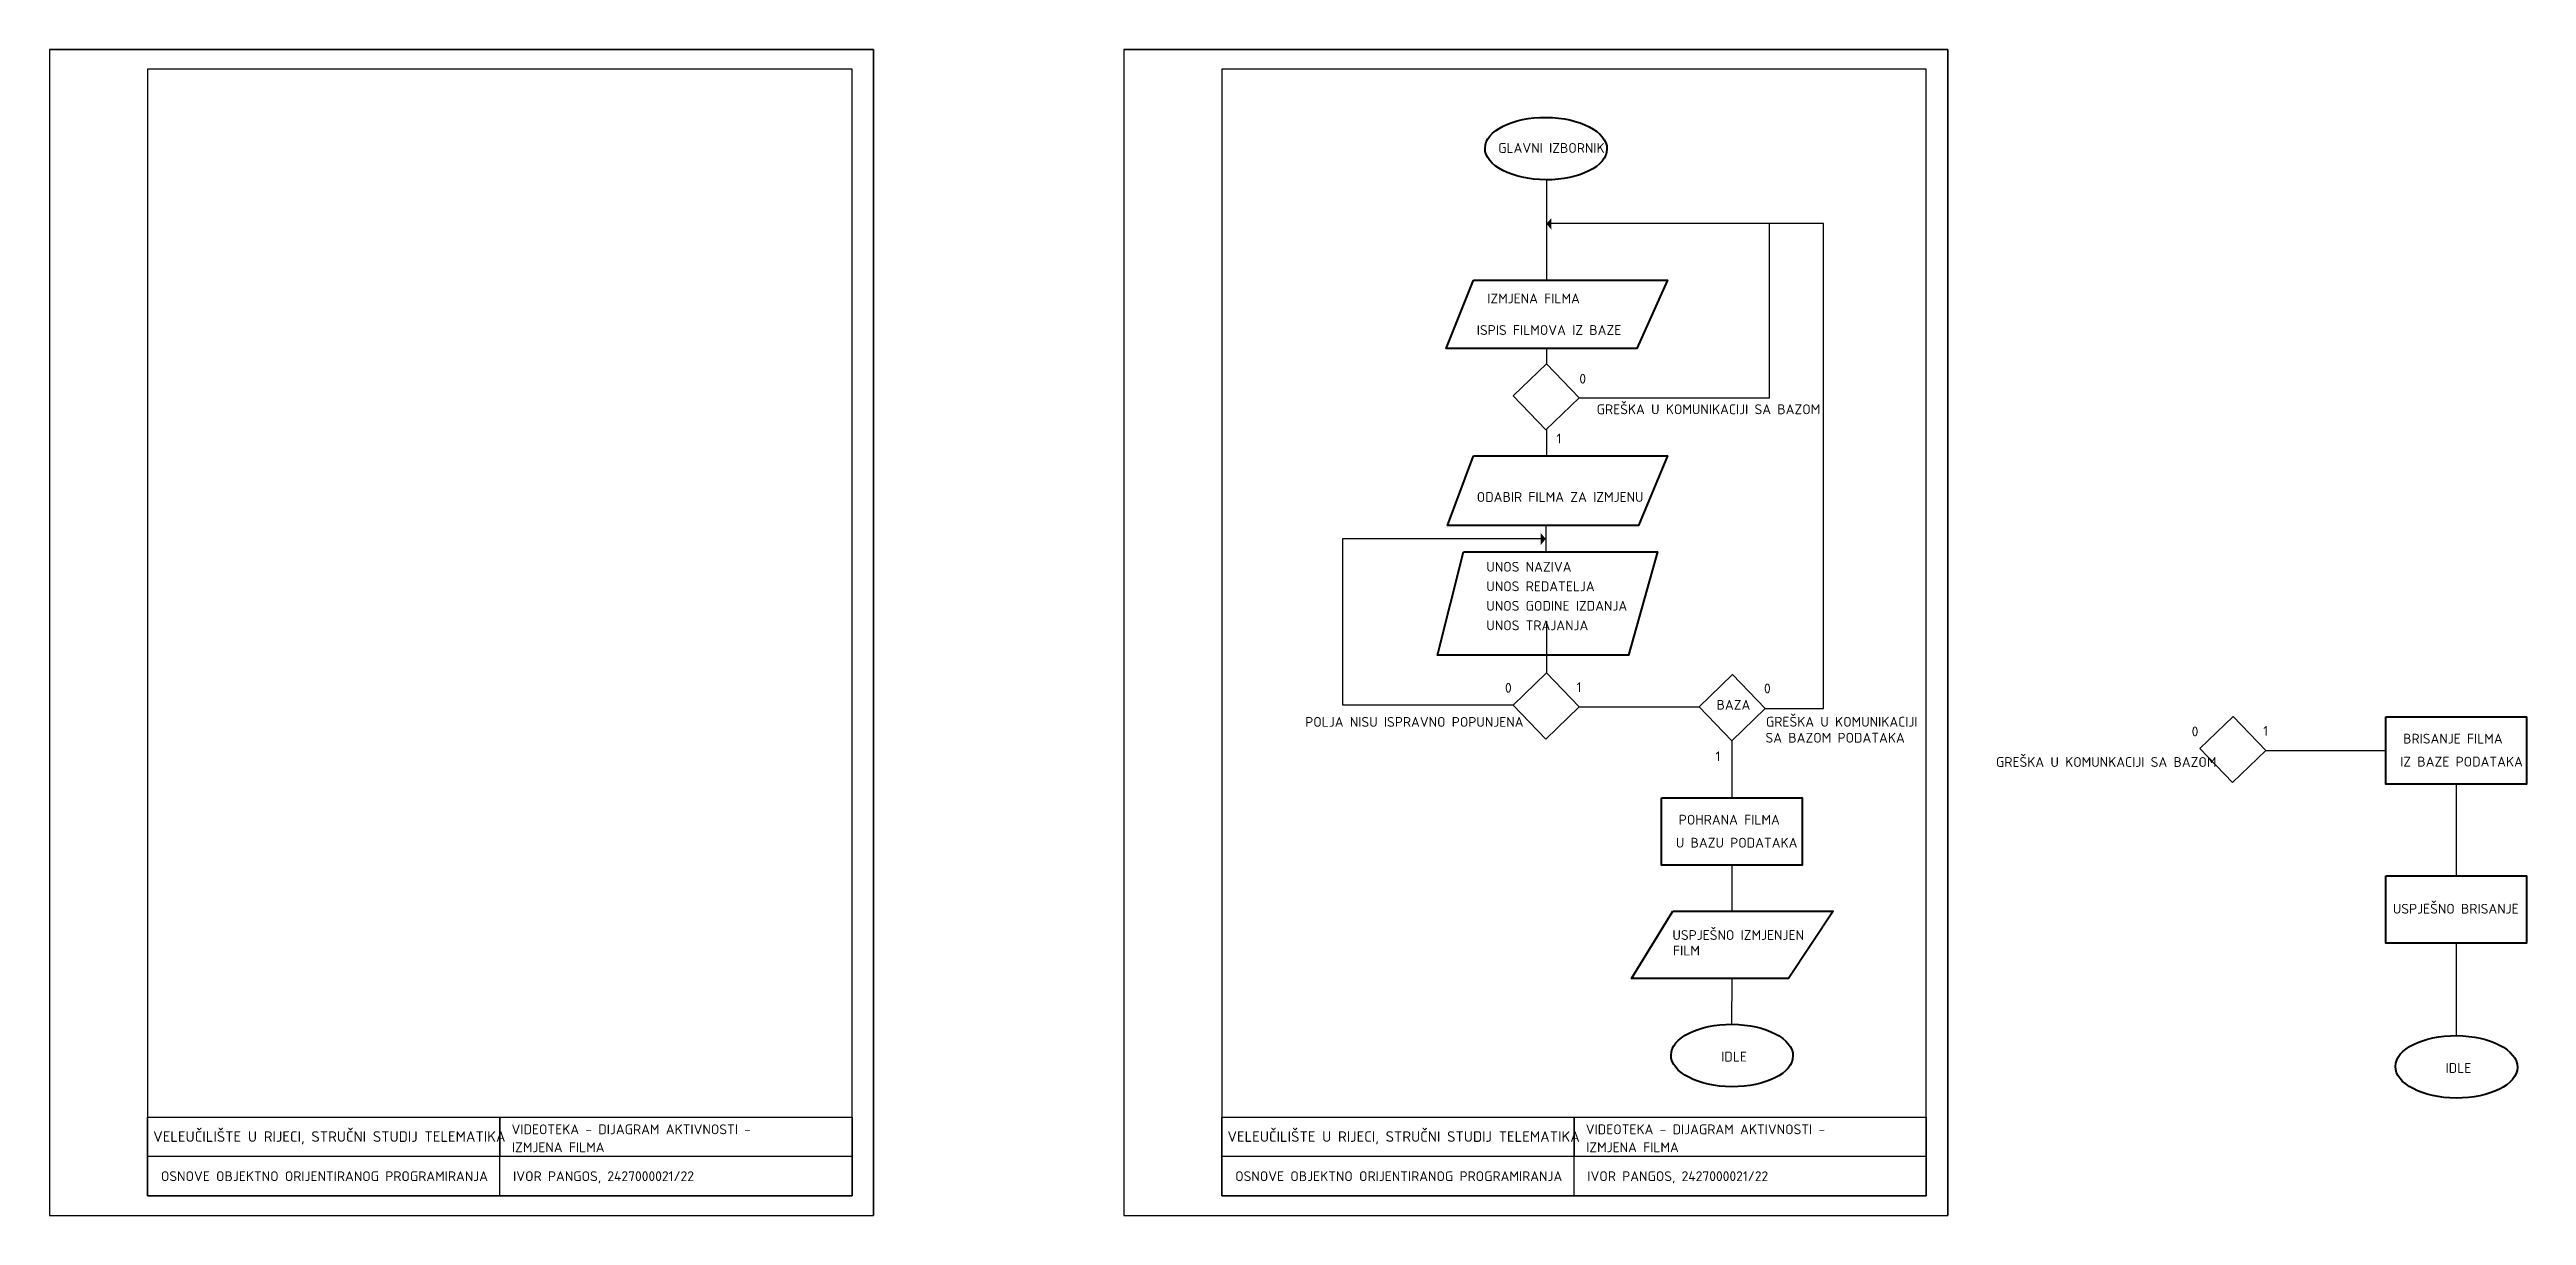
# Model space of a CAD drawing. Header units: millimetres. Extents: x -4325 to 12100, y -4000 to 50970.
# Drawn here: x -2737 to 3574, y 36000 to 38970 of the extents above; entities that cross this region are included whole.
import ezdxf

# ---------------------------------------------------------------- set-up
doc = ezdxf.new("R2010")
doc.units = ezdxf.units.MM
doc.header["$LTSCALE"] = 30
doc.layers.add('__DIJAGRAM_USE_CASE', color=20, linetype='Continuous', lineweight=40)
doc.layers.add('__VEZE', color=250, linetype='Continuous', lineweight=30)
for name, color, linetype in [('OKVIR', 7, 'Continuous'), ('OKVIR_unut-iRC', 7, 'Continuous'), ('OKVIR_unutarnji', 8, 'Continuous'), ('Pecat', 8, 'Continuous')]:
    doc.layers.add(name, color=color, linetype=linetype)
doc.styles.add('PECAT2', font='isocpeur.ttf')

msp = doc.modelspace()

# ---------------------------------------------------------------- texts
at = {"layer": 'Pecat', "color": 7, "style": 'PECAT2'}
for s, height, p in [('GLAVNI IZBORNIK', 25, (954, 38706.8)), ('IZMJENA FILMA', 25, (926.1, 38323.4)), ('ISPIS FILMOVA IZ BAZE', 25, (899.5, 38243)), ('0', 25, (1160.9, 38119)), ('GREŠKA U KOMUNIKACIJI SA BAZOM', 25, (1205.1, 38041.1)), ('1', 25, (1102.5, 37966.4)), ('ODABIR FILMA ZA IZMJENU', 25, (899.5, 37817.7)), ('UNOS NAZIVA', 25, (923.9, 37640)), ('UNOS REDATELJA', 25, (923.9, 37590.2)), ('UNOS GODINE IZDANJA', 25, (923.9, 37540.5)), ('UNOS TRAJANJA', 25, (923.9, 37490.7)), ('0', 25, (971.4, 37331.6)), ('1', 25, (1153.5, 37333.1)), ('BAZA', 25, (1510.5, 37288.3)), ('0', 25, (1631.4, 37330)), ('POLJA NISU ISPRAVNO POPUNJENA', 25, (462.3, 37244.7)), ('GREŠKA U KOMUNIKACIJI', 25, (1636.5, 37245.1)), ('0', 25, (2721.2, 37220.5)), ('1', 25, (2903.4, 37221.9)), ('1', 25, (1508.1, 37157.1)), ('SA BAZOM PODATAKA', 25, (1635.2, 37204.4)), ('BRISANJE FILMA', 25, (3260.1, 37202.1)), ('GREŠKA U KOMUNKACIJI SA BAZOM', 25, (2222.7, 37142.6)), ('IZ BAZE PODATAKA', 25, (3252.6, 37143.5)), ('POHRANA FILMA', 25, (1414.1, 36995.6)), ('U BAZU PODATAKA', 25, (1406.7, 36937)), ('USPJEŠNO BRISANJE', 25, (3233.9, 36768.8)), ('USPJEŠNO IZMJENJEN', 25, (1398.1, 36701.8)), ('FILM', 25, (1399.7, 36662.2)), ('IDLE', 25, (1522.4, 36392.1)), ('IDLE', 25, (3368.3, 36363.2)), ('VIDEOTEKA - DIJAGRAM AKTIVNOSTI -', 25, (-1560.3, 36206.9)), ('VIDEOTEKA - DIJAGRAM AKTIVNOSTI -', 25, (1177.2, 36206.9)), ('VELEUČILIŠTE U RIJECI, STRUČNI STUDIJ TELEMATIKA', 27, (-2473.3, 36187.5)), ('IZMJENA FILMA', 25, (-1559.3, 36161.1)), ('VELEUČILIŠTE U RIJECI, STRUČNI STUDIJ TELEMATIKA', 27, (264.2, 36187.5)), ('IZMJENA FILMA', 25, (1178.2, 36161.1)), ('OSNOVE OBJEKTNO ORIJENTIRANOG PROGRAMIRANJA', 25, (-2453.7, 36087.5)), ('IVOR PANGOS, 2427000021/22', 25, (-1556.2, 36087.5)), ('OSNOVE OBJEKTNO ORIJENTIRANOG PROGRAMIRANJA', 25, (283.8, 36087.5)), ('IVOR PANGOS, 2427000021/22', 25, (1181.3, 36087.5))]:
    msp.add_text(s, height=height, dxfattribs=at).set_placement(p)

# ---------------------------------------------------------------- blocks, each defined once
blk = doc.blocks.new('okvir 42x29.7')
for p, q in [((0, 2970), (2100, 2970)), ((2100, 2970), (2100, 0))]:
    blk.add_line(p, q)
at = {"color": 253}
for p, q in [((1147.5, 50), (1147.5, 250)), ((1147.5, 250), (1147.5, 150)), ((2045, 150), (250, 150))]:
    blk.add_line(p, q, dxfattribs=at)
at = {"color": 0}
blk.add_lwpolyline([(0, 0), (2100, 0), (2100, 2970), (0, 2970)], close=True, dxfattribs=at)
blk.add_lwpolyline([(250, 50), (250, 250), (2045, 250), (2045, 50), (250, 50)])
at = {"layer": 'OKVIR_unut-iRC', "color": 0}
blk.add_line((250, 50), (250, 110), dxfattribs=at)
at = {"layer": 'OKVIR_unutarnji'}
blk.add_lwpolyline([(250, 50), (2045, 50), (2045, 2920), (250, 2920)], close=True, dxfattribs=at)

# ---------------------------------------------------------------- hatches: boundary and pattern name
at = {"layer": '__VEZE'}
h = msp.add_hatch(color=256, dxfattribs=at)
h.dxf.hatch_style = 1
h.paths.add_polyline_path([(1077.3, 38526.5), (1089.7, 38541), (1089.7, 38526.5)])
h = msp.add_hatch(color=256, dxfattribs=at)
h.dxf.hatch_style = 1
h.paths.add_polyline_path([(1089.7, 38510.7), (1077.3, 38526.5), (1089.7, 38526.5)])
h = msp.add_hatch(color=256, dxfattribs=at)
h.dxf.hatch_style = 1
h.paths.add_polyline_path([(1075.1, 37723.6), (1062.6, 37738.2), (1062.6, 37723.6)])
h = msp.add_hatch(color=256, dxfattribs=at)
h.dxf.hatch_style = 1
h.paths.add_polyline_path([(1062.6, 37707.8), (1075.1, 37723.6), (1062.6, 37723.6)])

# ---------------------------------------------------------------- linework, layer by layer
at = {"layer": '__DIJAGRAM_USE_CASE'}
for points in [[(891, 38382.7), (1385.6, 38382.7), (1307.5, 38208.3), (821.5, 38208.3), (891, 38382.7)], [(891, 37934.9), (1385.6, 37934.9), (1311.3, 37757.8), (825.3, 37757.8), (891, 37934.9)], [(865.5, 37690.8), (1360.1, 37690.8), (1285.8, 37426.9), (799.8, 37426.9), (865.5, 37690.8)], [(3215.9, 37270.4), (3574.4, 37270.4), (3574.4, 37098.7), (3215.9, 37098.7), (3215.9, 37270.4)], [(1370, 37063.9), (1728.5, 37063.9), (1728.5, 36892.3), (1370, 36892.3), (1370, 37063.9)], [(3215.9, 36865.1), (3574.4, 36865.1), (3574.4, 36693.4), (3215.9, 36693.4), (3215.9, 36865.1)], [(1398.8, 36775.4), (1807.5, 36775.4), (1693.9, 36603.8), (1293.8, 36603.8), (1398.8, 36775.4)]]:
    msp.add_lwpolyline(points, dxfattribs=at)
for centre in [(1075.9, 38717.7), (1549.9, 36407.4), (3395.8, 36378.5)]:
    msp.add_ellipse(centre, major_axis=(-155.4, 1.1), ratio=0.511895, dxfattribs=at)
at = {"layer": '__VEZE'}
for p, q in [((1077.3, 38639.1), (1077.3, 38382.7)), ((1783, 38527.2), (1645.8, 38527.2)), ((1077.3, 38208.3), (1077.3, 38169.6)), ((1077.3, 38003.2), (1077.3, 37934.9)), ((1075.1, 37757.8), (1075.1, 37690.8)), ((1077.3, 37513.7), (1077.3, 37382.2)), ((1160.4, 37295.7), (1466.1, 37295.7)), ((1160.4, 37295.7), (1466.1, 37295.7)), ((1549.2, 37209.2), (1549.2, 37063.9)), ((2910.2, 37184.6), (3215.9, 37184.6)), ((3395.1, 37098.7), (3395.1, 36865.1)), ((1549.2, 36892.3), (1549.2, 36775.4)), ((3395.1, 36693.4), (3395.1, 36458)), ((1549.2, 36603.8), (1548.9, 36487))]:
    msp.add_line(p, q, dxfattribs=at)
for points in [[(1160.4, 38083.1), (1645.8, 38083.1), (1645.8, 38527.2), (1077.3, 38527.2)], [(1634.5, 37291.1), (1783, 37291.1), (1783, 38319.3), (1783, 38527.2)], [(992, 37300.3), (557.9, 37300.3), (557.9, 37724.3), (1075.1, 37724.3), (1075.1, 37724.3), (1075.1, 37724.3), (1075.1, 37724.3)]]:
    msp.add_lwpolyline(points, dxfattribs=at)
for points in [[(1077.3, 38169.6), (1160.4, 38083.1), (1075.1, 38001.1), (992, 38087.7)], [(1077.3, 37382.2), (1160.4, 37295.7), (1075.1, 37213.7), (992, 37300.3)], [(1551.4, 37377.7), (1634.5, 37291.1), (1549.2, 37209.2), (1466.1, 37295.7)], [(2827.1, 37271.1), (2910.2, 37184.6), (2824.9, 37102.6), (2741.8, 37189.1)]]:
    msp.add_lwpolyline(points, close=True, dxfattribs=at)

# ---------------------------------------------------------------- block references
at = {"layer": 'OKVIR'}
for p in [(-2737.5, 36000), (0, 36000)]:
    msp.add_blockref('okvir 42x29.7', p, dxfattribs=at)

msp.set_redraw_order([(e.dxf.handle, doc.entitydb.next_handle()) for e in msp.query("TEXT MTEXT ATTDEF DIMENSION ARC_DIMENSION")])  # texts and dimensions are drawn at this point

doc.saveas('drawing.dxf')
